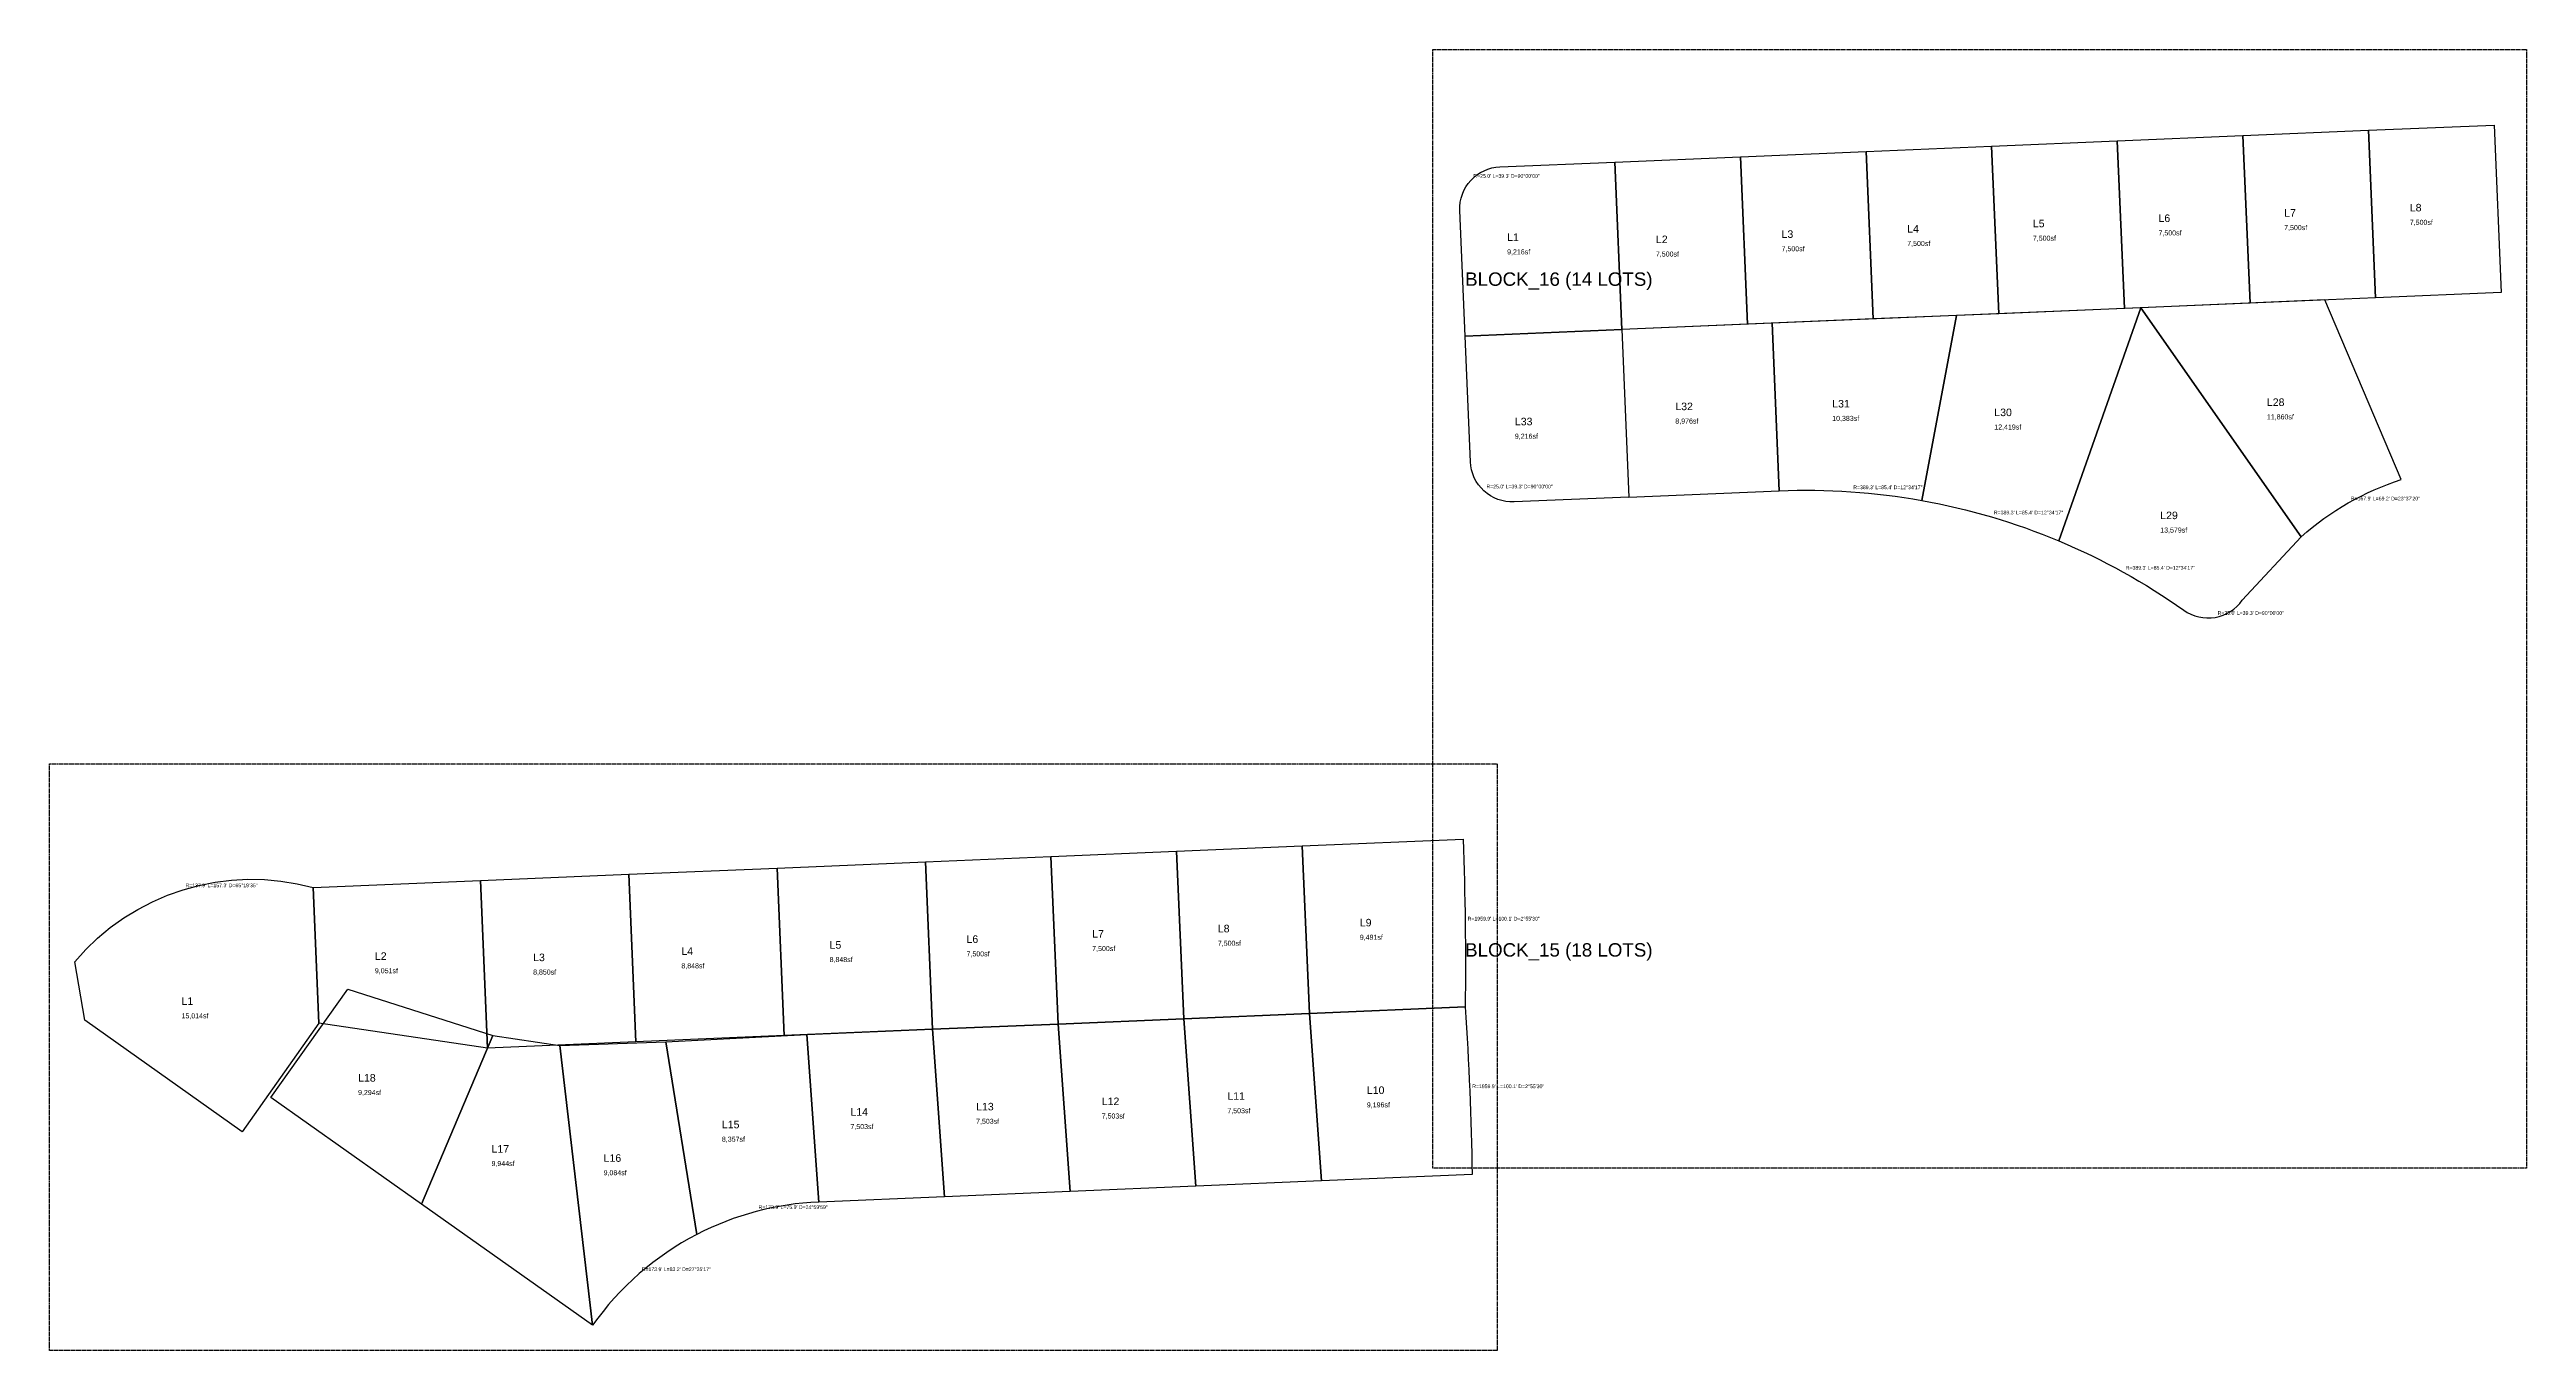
# Model space of a CAD drawing. Extents: x -844 to 2614, y -2909 to 108.
# Drawn here: x -844 to 633, y -1405 to -629 of the extents above; entities that cross this region are included whole.
import ezdxf

# ---------------------------------------------------------------- set-up
doc = ezdxf.new("R2010")
doc.units = 0
doc.linetypes.add('DASHED', pattern=[0.75, 0.5, -0.25])
for name, color, linetype in [('BLOCK-BORDER', 8, 'DASHED'), ('BLOCK-TITLE', 2, 'CONTINUOUS'), ('LOT-BOUNDARY', 4, 'CONTINUOUS'), ('LOT-CURVE', 6, 'CONTINUOUS'), ('LOT-DIM', 7, 'CONTINUOUS'), ('LOT-TEXT', 2, 'CONTINUOUS')]:
    doc.layers.add(name, color=color, linetype=linetype)
doc.styles.get("Standard").update_dxf_attribs({"font": 'Arial'})

msp = doc.modelspace()

# ---------------------------------------------------------------- linework, layer by layer
at = {"layer": 'BLOCK-BORDER'}
for p, q in [((-19.2021, -1296.1371), (-19.2021, -629.0984)), ((-19.2021, -629.0984), (632.9537, -629.0984)), ((632.9537, -629.0984), (632.9537, -1296.1371)), ((-844.2157, -1404.8578), (-844.2157, -1054.9627)), ((-844.2157, -1054.9627), (19.2038, -1054.9627)), ((19.2038, -1054.9627), (19.2038, -1404.8578)), ((632.9537, -1296.1371), (-19.2021, -1296.1371)), ((19.2038, -1404.8578), (-844.2157, -1404.8578))]:
    msp.add_line(p, q, dxfattribs=at)
at = {"layer": 'LOT-BOUNDARY'}
for p, q in [((463.8841, -680.4015), (538.8178, -677.2499)), ((538.8178, -677.2499), (613.7516, -674.0984)), ((538.8178, -677.2499), (543.0199, -777.1616)), ((543.0199, -777.1616), (538.8178, -677.2499)), ((613.7516, -674.0984), (617.9537, -774.01)), ((89.2153, -696.1594), (164.1491, -693.0078)), ((164.1491, -693.0078), (239.0828, -689.8562)), ((164.1491, -693.0078), (168.3512, -792.9195)), ((168.3512, -792.9195), (164.1491, -693.0078)), ((239.0828, -689.8562), (314.0166, -686.7046)), ((239.0828, -689.8562), (243.2849, -789.7679)), ((243.2849, -789.7679), (239.0828, -689.8562)), ((314.0166, -686.7046), (388.9503, -683.5531)), ((314.0166, -686.7046), (318.2187, -786.6163)), ((318.2187, -786.6163), (314.0166, -686.7046)), ((388.9503, -683.5531), (463.8841, -680.4015)), ((388.9503, -683.5531), (393.1524, -783.4647)), ((393.1524, -783.4647), (388.9503, -683.5531)), ((463.8841, -680.4015), (468.0862, -780.3132)), ((468.0862, -780.3132), (463.8841, -680.4015)), ((20.7758, -699.0378), (89.2153, -696.1594)), ((89.2153, -696.1594), (93.4174, -796.071)), ((93.4174, -796.071), (89.2153, -696.1594)), ((0, -800), (-3.1516, -725.0662)), ((468.0862, -780.3132), (393.1524, -783.4647)), ((512.8067, -778.4323), (402.9038, -783.0546)), ((543.0199, -777.1616), (468.0862, -780.3132)), ((558.3256, -885.5195), (512.8067, -778.4323)), ((617.9537, -774.01), (543.0199, -777.1616)), ((93.4174, -796.071), (0, -800)), ((0, -800), (93.4174, -796.071)), ((183.0981, -792.2992), (93.4174, -796.071)), ((168.3512, -792.9195), (93.4174, -796.071)), ((93.4174, -796.071), (97.6195, -895.9827)), ((93.4174, -796.071), (97.6195, -895.9827)), ((243.2849, -789.7679), (168.3512, -792.9195)), ((293.001, -787.6769), (183.0981, -792.2992)), ((187.3002, -892.2109), (183.0981, -792.2992)), ((183.0981, -792.2992), (187.3002, -892.2109)), ((318.2187, -786.6163), (243.2849, -789.7679)), ((272.3438, -897.9748), (293.001, -787.6769)), ((293.001, -787.6769), (272.3438, -897.9748)), ((402.9038, -783.0546), (293.001, -787.6769)), ((393.1524, -783.4647), (318.2187, -786.6163)), ((354.0941, -922.1106), (402.9038, -783.0546)), ((402.9038, -783.0546), (354.0941, -922.1106)), ((498.6037, -919.5845), (402.9038, -783.0546)), ((402.9038, -783.0546), (498.6037, -919.5845)), ((3.1516, -874.9338), (0, -800)), ((97.6195, -895.9827), (29.18, -898.8611)), ((97.6195, -895.9827), (187.3002, -892.2109)), ((463.4816, -957.5074), (498.6037, -919.5845)), ((-246.9775, -1110.299), (-172.0437, -1107.1474)), ((-172.0437, -1107.1474), (-97.11, -1103.9959)), ((-167.8416, -1207.0591), (-172.0437, -1107.1474)), ((-172.0437, -1107.1474), (-167.8416, -1207.0591)), ((-97.11, -1103.9959), (-1.2147, -1099.9627)), ((-92.9079, -1203.9075), (-97.11, -1103.9959)), ((-97.11, -1103.9959), (-92.9079, -1203.9075)), ((-587.1368, -1124.6055), (-498.7149, -1120.8866)), ((-498.7149, -1120.8866), (-410.3131, -1117.1686)), ((-494.5128, -1220.7983), (-498.7149, -1120.8866)), ((-498.7149, -1120.8866), (-494.5128, -1220.7983)), ((-410.3131, -1117.1686), (-321.9112, -1113.4506)), ((-406.111, -1217.0803), (-410.3131, -1117.1686)), ((-410.3131, -1117.1686), (-406.111, -1217.0803)), ((-321.9112, -1113.4506), (-246.9775, -1110.299)), ((-317.7091, -1213.3622), (-321.9112, -1113.4506)), ((-321.9112, -1113.4506), (-317.7091, -1213.3622)), ((-242.7754, -1210.2107), (-246.9775, -1110.299)), ((-246.9775, -1110.299), (-242.7754, -1210.2107)), ((-687.0484, -1128.8076), (-587.1368, -1124.6055)), ((-683.6401, -1209.7665), (-687.0484, -1128.8076)), ((-687.0484, -1128.8076), (-683.6401, -1209.7665)), ((-582.9347, -1224.5171), (-587.1368, -1124.6055)), ((-587.1368, -1124.6055), (-582.9347, -1224.5171)), ((-823.2621, -1207.9374), (-829.2157, -1173.0869)), ((-712.1638, -1254.0426), (-666.3912, -1189.409)), ((-666.3912, -1189.409), (-579.8476, -1217.1415)), ((-729.4127, -1274.4001), (-823.2621, -1207.9374)), ((-683.6401, -1209.7665), (-729.4127, -1274.4001)), ((-582.9347, -1224.5171), (-683.6401, -1209.7665)), ((-242.7754, -1210.2107), (-317.7091, -1213.3622)), ((-317.7091, -1213.3622), (-242.7754, -1210.2107)), ((-167.8416, -1207.0591), (-242.7754, -1210.2107)), ((-242.7754, -1210.2107), (-167.8416, -1207.0591)), ((-235.5842, -1310.0367), (-242.7754, -1210.2107)), ((-242.7754, -1210.2107), (-235.5842, -1310.0367)), ((-92.9079, -1203.9075), (-167.8416, -1207.0591)), ((-167.8416, -1207.0591), (-92.9079, -1203.9075)), ((-160.6505, -1306.8851), (-167.8416, -1207.0591)), ((-167.8416, -1207.0591), (-160.6505, -1306.8851)), ((0, -1200), (-92.9079, -1203.9075)), ((-92.9079, -1203.9075), (0, -1200)), ((-85.7167, -1303.7335), (-92.9079, -1203.9075)), ((-92.9079, -1203.9075), (-85.7167, -1303.7335)), ((-622.3948, -1317.6157), (-579.8476, -1217.1415)), ((-579.8476, -1217.1415), (-622.3948, -1317.6157)), ((-494.5128, -1220.7983), (-582.9347, -1224.5171)), ((-579.8476, -1217.1415), (-539.8148, -1223.0053)), ((-539.8148, -1223.0053), (-476.6687, -1220.9048)), ((-520.3846, -1389.8578), (-539.8148, -1223.0053)), ((-539.8148, -1223.0053), (-520.3846, -1389.8578)), ((-406.111, -1217.0803), (-494.5128, -1220.7983)), ((-476.6687, -1220.9048), (-392.6429, -1216.5138)), ((-458.2074, -1335.7099), (-476.6687, -1220.9048)), ((-476.6687, -1220.9048), (-458.2074, -1335.7099)), ((-317.7091, -1213.3622), (-406.111, -1217.0803)), ((-392.6429, -1216.5138), (-317.7091, -1213.3622)), ((-385.4517, -1316.3398), (-392.6429, -1216.5138)), ((-392.6429, -1216.5138), (-385.4517, -1316.3398)), ((-310.518, -1313.1882), (-317.7091, -1213.3622)), ((-317.7091, -1213.3622), (-310.518, -1313.1882)), ((-622.3948, -1317.6157), (-712.1638, -1254.0426)), ((-310.518, -1313.1882), (-385.4517, -1316.3398)), ((-235.5842, -1310.0367), (-310.518, -1313.1882)), ((-160.6505, -1306.8851), (-235.5842, -1310.0367)), ((-85.7167, -1303.7335), (-160.6505, -1306.8851)), ((4.2038, -1299.9516), (-85.7167, -1303.7335)), ((-520.3846, -1389.8578), (-622.3948, -1317.6157))]:
    msp.add_line(p, q, dxfattribs=at)
at = {"layer": 'LOT-CURVE'}
for p, q in [((0.4743, -711.0122), (1.8517, -708.982)), ((1.8517, -708.982), (3.4215, -707.0965)), ((3.4215, -707.0965), (5.1685, -705.374)), ((5.1685, -705.374), (7.0759, -703.831)), ((7.0759, -703.831), (9.1254, -702.4824)), ((9.1254, -702.4824), (11.2972, -701.3412)), ((11.2972, -701.3412), (13.5703, -700.4183)), ((13.5703, -700.4183), (15.9231, -699.7227)), ((15.9231, -699.7227), (18.3326, -699.261)), ((18.3326, -699.261), (20.7758, -699.0378)), ((-3.1516, -725.0662), (-3.1343, -722.6129)), ((-3.1343, -722.6129), (-2.8766, -720.1731)), ((-2.8766, -720.1731), (-2.381, -717.7703)), ((-2.381, -717.7703), (-1.6523, -715.4276)), ((-1.6523, -715.4276), (-0.6974, -713.1677)), ((-0.6974, -713.1677), (0.4743, -711.0122)), ((3.3748, -877.377), (3.1516, -874.9338)), ((3.8365, -879.7865), (3.3748, -877.377)), ((4.5321, -882.1392), (3.8365, -879.7865)), ((5.4549, -884.4124), (4.5321, -882.1392)), ((6.5961, -886.5842), (5.4549, -884.4124)), ((554.2247, -886.9018), (558.3256, -885.5195)), ((7.9448, -888.6337), (6.5961, -886.5842)), ((9.4877, -890.5411), (7.9448, -888.6337)), ((11.2103, -892.2881), (9.4877, -890.5411)), ((13.0957, -893.8579), (11.2103, -892.2881)), ((15.126, -895.2353), (13.0957, -893.8579)), ((17.2815, -896.407), (15.126, -895.2353)), ((19.5414, -897.3618), (17.2815, -896.407)), ((21.8841, -898.0906), (19.5414, -897.3618)), ((24.2869, -898.5862), (21.8841, -898.0906)), ((26.7267, -898.8438), (24.2869, -898.5862)), ((29.18, -898.8611), (26.7267, -898.8438)), ((187.3002, -892.2109), (192.635, -892.0232)), ((192.635, -892.0232), (197.9719, -891.9086)), ((197.9719, -891.9086), (203.3098, -891.8672)), ((203.3098, -891.8672), (208.6478, -891.8991)), ((208.6478, -891.8991), (213.9848, -892.0041)), ((213.9848, -892.0041), (219.3199, -892.1823)), ((219.3199, -892.1823), (224.6521, -892.4336)), ((224.6521, -892.4336), (229.9803, -892.7581)), ((229.9803, -892.7581), (235.3035, -893.1555)), ((235.3035, -893.1555), (240.6208, -893.626)), ((240.6208, -893.626), (245.9312, -894.1693)), ((245.9312, -894.1693), (251.2336, -894.7853)), ((251.2336, -894.7853), (256.5271, -895.4741)), ((256.5271, -895.4741), (261.8106, -896.2353)), ((261.8106, -896.2353), (267.0832, -897.0689)), ((267.0832, -897.0689), (272.3438, -897.9748)), ((272.3438, -897.9748), (277.5916, -898.9527)), ((277.5916, -898.9527), (282.8254, -900.0024)), ((282.8254, -900.0024), (288.0444, -901.1239)), ((522.9717, -901.6557), (526.7029, -899.4633)), ((526.7029, -899.4633), (530.4893, -897.3677)), ((530.4893, -897.3677), (534.3284, -895.3704)), ((534.3284, -895.3704), (538.2177, -893.4727)), ((538.2177, -893.4727), (542.1546, -891.6758)), ((542.1546, -891.6758), (546.1365, -889.981)), ((546.1365, -889.981), (550.1608, -888.3893)), ((550.1608, -888.3893), (554.2247, -886.9018)), ((288.0444, -901.1239), (293.2475, -902.3168)), ((293.2475, -902.3168), (298.4337, -903.5809)), ((298.4337, -903.5809), (303.6021, -904.9161)), ((303.6021, -904.9161), (308.7517, -906.3219)), ((308.7517, -906.3219), (313.8816, -907.7983)), ((313.8816, -907.7983), (318.9907, -909.3449)), ((318.9907, -909.3449), (324.0781, -910.9614)), ((324.0781, -910.9614), (329.1429, -912.6475)), ((329.1429, -912.6475), (334.1841, -914.4029)), ((334.1841, -914.4029), (339.2008, -916.2272)), ((501.881, -916.7583), (505.2301, -914.0175)), ((505.2301, -914.0175), (508.6486, -911.3639)), ((508.6486, -911.3639), (512.1344, -908.7992)), ((512.1344, -908.7992), (515.685, -906.3252)), ((515.685, -906.3252), (519.2983, -903.9435)), ((519.2983, -903.9435), (522.9717, -901.6557)), ((339.2008, -916.2272), (344.192, -918.1202)), ((344.192, -918.1202), (349.1567, -920.0814)), ((349.1567, -920.0814), (354.0941, -922.1106)), ((354.0941, -922.1106), (359.0032, -924.2072)), ((359.0032, -924.2072), (363.883, -926.371)), ((363.883, -926.371), (368.7328, -928.6015)), ((368.7328, -928.6015), (373.5515, -930.8982)), ((498.6037, -919.5845), (501.881, -916.7583)), ((373.5515, -930.8982), (378.3382, -933.2609)), ((378.3382, -933.2609), (383.0922, -935.6889)), ((383.0922, -935.6889), (387.8123, -938.1819)), ((387.8123, -938.1819), (392.4979, -940.7395)), ((392.4979, -940.7395), (397.1479, -943.361)), ((397.1479, -943.361), (401.7615, -946.046)), ((401.7615, -946.046), (406.3379, -948.7941)), ((406.3379, -948.7941), (410.8762, -951.6046)), ((410.8762, -951.6046), (415.3755, -954.4771)), ((415.3755, -954.4771), (419.835, -957.4111)), ((419.835, -957.4111), (424.2538, -960.4059)), ((460.2709, -961.21), (461.9672, -959.4376)), ((461.9672, -959.4376), (463.4816, -957.5074)), ((424.2538, -960.4059), (428.6312, -963.461)), ((428.6312, -963.461), (430.7005, -964.779)), ((430.7005, -964.779), (432.889, -965.8877)), ((432.889, -965.8877), (435.1757, -966.7767)), ((435.1757, -966.7767), (437.5385, -967.4372)), ((437.5385, -967.4372), (439.9547, -967.8629)), ((439.9547, -967.8629), (442.4009, -968.0498)), ((442.4009, -968.0498), (444.8537, -967.9959)), ((444.8537, -967.9959), (447.2894, -967.702)), ((447.2894, -967.702), (449.6846, -967.1707)), ((449.6846, -967.1707), (452.0162, -966.4072)), ((452.0162, -966.4072), (454.2616, -965.4188)), ((454.2616, -965.4188), (456.3994, -964.2151)), ((456.3994, -964.2151), (458.409, -962.8076)), ((458.409, -962.8076), (460.2709, -961.21)), ((-1.2147, -1099.9627), (-0.9892, -1106.2121)), ((-0.9892, -1106.2121), (-0.7836, -1112.4622)), ((-0.7836, -1112.4622), (-0.598, -1118.7129)), ((-0.598, -1118.7129), (-0.4323, -1124.9642)), ((-791.6285, -1141.8197), (-782.9113, -1137.2805)), ((-782.9113, -1137.2805), (-773.893, -1133.3734)), ((-773.893, -1133.3734), (-764.6194, -1130.1183)), ((-764.6194, -1130.1183), (-755.1376, -1127.5318)), ((-755.1376, -1127.5318), (-745.4957, -1125.627)), ((-745.4957, -1125.627), (-735.7427, -1124.4135)), ((-735.7427, -1124.4135), (-725.928, -1123.8975)), ((-725.928, -1123.8975), (-716.1014, -1124.0816)), ((-716.1014, -1124.0816), (-706.313, -1124.9649)), ((-706.313, -1124.9649), (-696.6122, -1126.5429)), ((-696.6122, -1126.5429), (-687.0484, -1128.8076)), ((-0.4323, -1124.9642), (-0.2865, -1131.2159)), ((-0.2865, -1131.2159), (-0.1607, -1137.4681)), ((-807.9845, -1152.6995), (-800.0004, -1146.9681)), ((-800.0004, -1146.9681), (-791.6285, -1141.8197)), ((-0.1607, -1137.4681), (-0.0548, -1143.7207)), ((-0.0548, -1143.7207), (0.0311, -1149.9736)), ((0.0311, -1149.9736), (0.097, -1156.2267)), ((-829.2157, -1173.0869), (-822.6293, -1165.7921)), ((-822.6293, -1165.7921), (-815.5402, -1158.9848)), ((-815.5402, -1158.9848), (-807.9845, -1152.6995)), ((0.097, -1156.2267), (0.143, -1162.48)), ((0.143, -1162.48), (0.1691, -1168.7334)), ((0.1613, -1181.2403), (0.1275, -1187.4937)), ((0.1752, -1174.9869), (0.1613, -1181.2403)), ((0.1691, -1168.7334), (0.1752, -1174.9869)), ((0.0737, -1193.747), (0, -1200)), ((0.1275, -1187.4937), (0.0737, -1193.747)), ((0, -1200), (0.4122, -1206.2396)), ((0.4122, -1206.2396), (0.8044, -1212.4804)), ((0.8044, -1212.4804), (1.1768, -1218.7225)), ((1.1768, -1218.7225), (1.5292, -1224.9658)), ((1.5292, -1224.9658), (1.8618, -1231.2101)), ((1.8618, -1231.2101), (2.1743, -1237.4554)), ((2.1743, -1237.4554), (2.467, -1243.7018)), ((2.467, -1243.7018), (2.7397, -1249.949)), ((2.7397, -1249.949), (2.9925, -1256.1971)), ((2.9925, -1256.1971), (3.2254, -1262.4459)), ((3.2254, -1262.4459), (3.4383, -1268.6954)), ((3.4383, -1268.6954), (3.6313, -1274.9456)), ((3.6313, -1274.9456), (3.8043, -1281.1964)), ((3.8043, -1281.1964), (3.9574, -1287.4477)), ((3.9574, -1287.4477), (4.0906, -1293.6995)), ((4.0906, -1293.6995), (4.2038, -1299.9516)), ((-440.9219, -1327.9113), (-445.3215, -1329.6835)), ((-436.4757, -1326.2598), (-440.9219, -1327.9113)), ((-431.9862, -1324.7302), (-436.4757, -1326.2598)), ((-427.4565, -1323.3235), (-431.9862, -1324.7302)), ((-422.8902, -1322.0409), (-427.4565, -1323.3235)), ((-418.2907, -1320.8832), (-422.8902, -1322.0409)), ((-413.6612, -1319.8514), (-418.2907, -1320.8832)), ((-409.0054, -1318.9463), (-413.6612, -1319.8514)), ((-404.3266, -1318.1684), (-409.0054, -1318.9463)), ((-399.6284, -1317.5183), (-404.3266, -1318.1684)), ((-394.9141, -1316.9967), (-399.6284, -1317.5183)), ((-390.1874, -1316.6037), (-394.9141, -1316.9967)), ((-385.4517, -1316.3398), (-390.1874, -1316.6037)), ((-471.7317, -1343.4904), (-476.078, -1346.3496)), ((-467.3019, -1340.7624), (-471.7317, -1343.4904)), ((-462.7924, -1338.1681), (-467.3019, -1340.7624)), ((-458.2074, -1335.7099), (-462.7924, -1338.1681)), ((-453.9674, -1333.5842), (-458.2074, -1335.7099)), ((-449.671, -1331.5749), (-453.9674, -1333.5842)), ((-445.3215, -1329.6835), (-449.671, -1331.5749)), ((-488.577, -1355.6887), (-492.5509, -1359.0463)), ((-484.5044, -1352.4515), (-488.577, -1355.6887)), ((-480.3369, -1349.3375), (-484.5044, -1352.4515)), ((-476.078, -1346.3496), (-480.3369, -1349.3375)), ((-507.3905, -1373.6185), (-510.8198, -1377.5307)), ((-503.8458, -1369.8106), (-507.3905, -1373.6185)), ((-500.1887, -1366.1104), (-503.8458, -1369.8106)), ((-496.4227, -1362.5212), (-500.1887, -1366.1104)), ((-492.5509, -1359.0463), (-496.4227, -1362.5212)), ((-517.3198, -1385.654), (-520.3846, -1389.8578)), ((-514.1305, -1381.5437), (-517.3198, -1385.654)), ((-510.8198, -1377.5307), (-514.1305, -1381.5437))]:
    msp.add_line(p, q, dxfattribs=at)

# ---------------------------------------------------------------- texts
at = {"layer": 'BLOCK-TITLE'}
for s, p in [('BLOCK_16 (14 LOTS)', (0, -770)), ('BLOCK_15 (18 LOTS)', (0, -1170))]:
    msp.add_text(s, height=8, dxfattribs=at).set_placement(p)
at = {"layer": 'LOT-DIM'}
for s, p in [('R=25.0\' L=39.3\' D=90%%d00\'00"', (4.9215, -705.5965)), ('R=25.0\' L=39.3\' D=90%%d00\'00"', (12.7103, -890.7881)), ('R=389.3\' L=85.4\' D=12%%d34\'17"', (231.4803, -891.2581)), ('R=167.9\' L=69.2\' D=23%%d37\'20"', (528.2029, -897.9633)), ('R=389.3\' L=85.4\' D=12%%d34\'17"', (315.3816, -906.2983)), ('R=389.3\' L=85.4\' D=12%%d34\'17"', (393.9979, -939.2395)), ('R=25.0\' L=39.3\' D=90%%d00\'00"', (448.7894, -966.202)), ('R=137.9\' L=157.3\' D=65%%d19\'35"', (-763.1194, -1128.6183)), ('R=1959.9\' L=100.1\' D=2%%d55\'30"', (1.5311, -1148.4736)), ('R=1959.9\' L=100.1\' D=2%%d55\'30"', (4.2397, -1248.449)), ('R=173.9\' L=75.9\' D=24%%d59\'59"', (-421.3902, -1320.5409)), ('R=173.9\' L=83.2\' D=27%%d25\'17"', (-491.0509, -1357.5463))]:
    msp.add_text(s, height=2.2, dxfattribs=at).set_placement(p)
at = {"layer": 'LOT-TEXT'}
for s, height, p in [('L8', 4.5, (563.3858, -725.63)), ('L3', 4.5, (188.717, -741.3878)), ('L4', 4.5, (263.6508, -738.2363)), ('L5', 4.5, (338.5845, -735.0847)), ('7,500sf', 3, (413.5183, -739.9331)), ('L6', 4.5, (413.5183, -731.9331)), ('7,500sf', 3, (488.452, -736.7816)), ('L7', 4.5, (488.452, -728.7816)), ('7,500sf', 3, (563.3858, -733.63)), ('9,216sf', 3, (25.0514, -751.2669)), ('L1', 4.5, (25.0514, -743.2669)), ('7,500sf', 3, (113.7832, -752.5394)), ('L2', 4.5, (113.7832, -744.5394)), ('7,500sf', 3, (188.717, -749.3878)), ('7,500sf', 3, (263.6508, -746.2363)), ('7,500sf', 3, (338.5845, -743.0847)), ('L32', 4.5, (125.3588, -844.141)), ('L31', 4.5, (218.9358, -842.5405)), ('L28', 4.5, (478.16, -841.6478)), ('L33', 4.5, (29.6737, -853.1697)), ('8,976sf', 3, (125.3588, -852.141)), ('10,383sf', 3, (218.9358, -850.5405)), ('12,419sf', 3, (315.5857, -855.7042)), ('L30', 4.5, (315.5857, -847.7042)), ('11,860sf', 3, (478.16, -849.6478)), ('9,216sf', 3, (29.6737, -861.1697)), ('13,579sf', 3, (414.5429, -917.1436)), ('L29', 4.5, (414.5429, -909.1436)), ('L8', 4.5, (-147.4758, -1155.5275)), ('L9', 4.5, (-62.8081, -1151.9665)), ('L4', 4.5, (-467.4129, -1168.9834)), ('L5', 4.5, (-379.0111, -1165.2654)), ('7,500sf', 3, (-297.3433, -1169.8306)), ('L6', 4.5, (-297.3433, -1161.8306)), ('7,500sf', 3, (-222.4095, -1166.6791)), ('L7', 4.5, (-222.4095, -1158.6791)), ('7,500sf', 3, (-147.4758, -1163.5275)), ('9,491sf', 3, (-62.8081, -1159.9665)), ('9,051sf', 3, (-650.19, -1179.9242)), ('L2', 4.5, (-650.19, -1171.9242)), ('8,850sf', 3, (-555.8248, -1180.7019)), ('L3', 4.5, (-555.8248, -1172.7019)), ('8,848sf', 3, (-467.4129, -1176.9834)), ('8,848sf', 3, (-379.0111, -1173.2654)), ('L1', 4.5, (-765.5158, -1198.7997)), ('15,014sf', 3, (-765.5158, -1206.7997)), ('L18', 4.5, (-660.1994, -1244.5522)), ('9,294sf', 3, (-660.1994, -1252.5522)), ('L12', 4.5, (-216.7129, -1258.5479)), ('L11', 4.5, (-141.7792, -1255.3963)), ('L10', 4.5, (-58.6052, -1251.8982)), ('L15', 4.5, (-443.2427, -1272.3671)), ('7,503sf', 3, (-366.5804, -1272.851)), ('L14', 4.5, (-366.5804, -1264.851)), ('7,503sf', 3, (-291.6467, -1269.6995)), ('L13', 4.5, (-291.6467, -1261.6995)), ('7,503sf', 3, (-216.7129, -1266.5479)), ('7,503sf', 3, (-141.7792, -1263.3963)), ('9,196sf', 3, (-58.6052, -1259.8982)), ('L17', 4.5, (-580.6105, -1286.9051)), ('8,357sf', 3, (-443.2427, -1280.3671)), ('9,944sf', 3, (-580.6105, -1294.9051)), ('9,084sf', 3, (-513.7689, -1300.3694)), ('L16', 4.5, (-513.7689, -1292.3694))]:
    msp.add_text(s, height=height, dxfattribs=at).set_placement(p)

doc.saveas('drawing.dxf')
